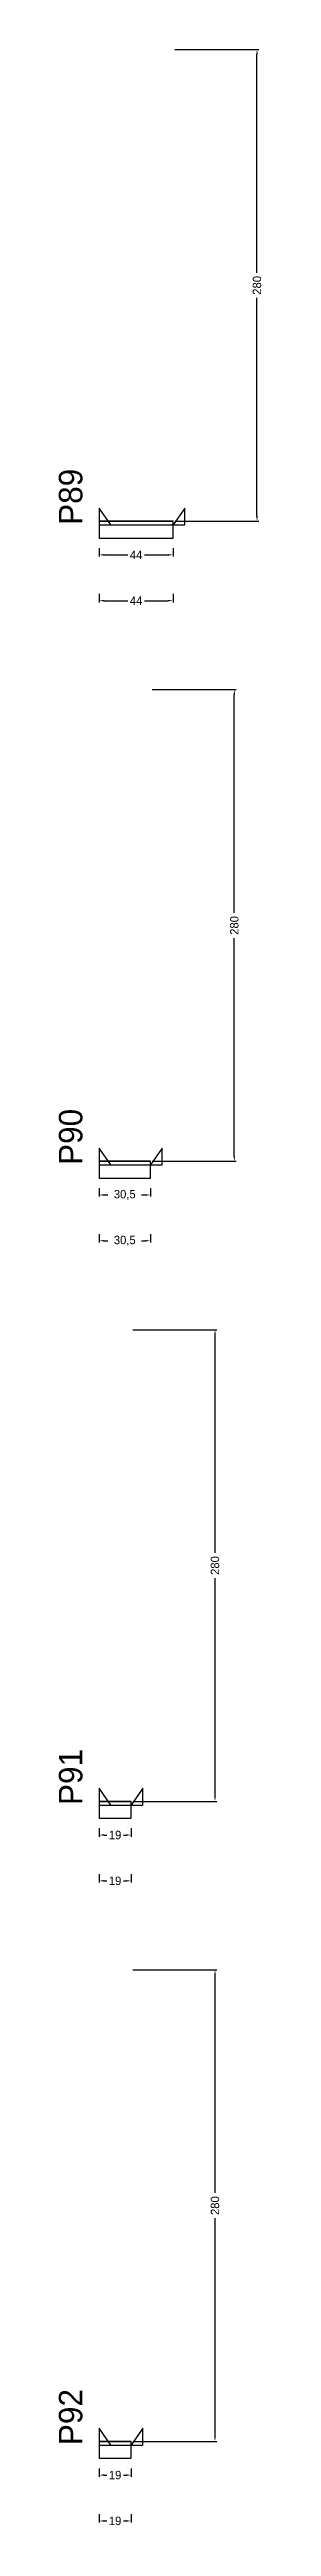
# Model space of a CAD drawing. Header units: centimetres. Extents: x -10500 to 4105, y -36866 to 295.
# Drawn here: x 3976 to 4097, y -33488 to -32018 of the extents above; entities that cross this region are included whole.
import ezdxf

# ---------------------------------------------------------------- set-up
doc = ezdxf.new("R2010")
doc.units = ezdxf.units.CM
for name, color, linetype in [('NOMENCLATURA', 7, 'Continuous'), ('SARR_2.2x10', 60, 'Continuous'), ('SARR_2.2x7', 40, 'Continuous')]:
    doc.layers.add(name, color=color, linetype=linetype)
doc.dimstyles.new('PAINEL-NOVA', dxfattribs={"dimtxt": 5, "dimasz": 3, "dimexe": 1, "dimexo": 1, "dimgap": 1, "dimtad": 1, "dimcen": 2.5, "dimazin": 3, "dimtfac": 1, "dimtmove": 0, "dimatfit": 3})

msp = doc.modelspace()

# ---------------------------------------------------------------- texts
at = {"layer": 'NOMENCLATURA'}
for s, p in [('P89', (3990, -32300)), ('P90', (3990, -32680)), ('P91', (3990, -33060)), ('P92', (3990, -33440))]:
    msp.add_text(s, height=14, rotation=90, dxfattribs=at).set_placement(p)

# ---------------------------------------------------------------- blocks, each defined once
blk = doc.blocks.new('_CLOSEDFILLED')
at = {"color": 0, "linetype": 'BYBLOCK'}
blk.add_solid([(-1, 0.16), (0, 0), (-1, -0.16)], dxfattribs=at)
blk = doc.blocks.new('*D2309')
for p, q in [((4000, -33453.8), (4000, -33458.8)), ((4003, -33457.8), (4004.5, -33457.8)), ((4014.5, -33457.8), (4016, -33457.8)), ((4019, -33453.8), (4019, -33458.8))]:
    blk.add_line(p, q)
at = {"layer": 'Defpoints'}
for p in [(4000, -33452.8), (4019, -33452.8), (4000, -33457.8)]:
    blk.add_point(p, dxfattribs=at)
at = {"layer": 'SARR_2.2x10', "xscale": 3, "yscale": 3, "rotation": 180}
blk.add_blockref('_CLOSEDFILLED', (4000, -33457.8), dxfattribs=at)
at = {"layer": 'SARR_2.2x10', "xscale": 3, "yscale": 3}
blk.add_blockref('_CLOSEDFILLED', (4019, -33457.8), dxfattribs=at)
at = {"layer": 'SARR_2.2x10', "insert": (4009.5, -33457.8), "char_height": 5, "attachment_point": 5}
blk.add_mtext('19', dxfattribs=at)
blk = doc.blocks.new('*D2310')
for p, q in [((4020, -33157.8), (4070, -33157.8)), ((4069, -33290.3), (4069, -33160.8)), ((4069, -33434.8), (4069, -33305.3)), ((4020, -33437.8), (4070, -33437.8))]:
    blk.add_line(p, q)
at = {"layer": 'Defpoints'}
for p in [(4019, -33157.8), (4019, -33437.8), (4069, -33437.8)]:
    blk.add_point(p, dxfattribs=at)
at = {"layer": 'SARR_2.2x10', "xscale": 3, "yscale": 3}
for p, rotation in [((4069, -33157.8), 90), ((4069, -33437.8), 270)]:
    blk.add_blockref('_CLOSEDFILLED', p, dxfattribs=dict(at, rotation=rotation))
at = {"layer": 'SARR_2.2x10', "insert": (4069, -33297.8), "char_height": 5, "attachment_point": 5, "rotation": 90}
blk.add_mtext('280', dxfattribs=at)
blk = doc.blocks.new('*D2311')
for p, q in [((4020, -33157.8), (4070, -33157.8)), ((4069, -33290.3), (4069, -33160.8)), ((4069, -33434.8), (4069, -33305.3)), ((4020, -33437.8), (4070, -33437.8))]:
    blk.add_line(p, q)
at = {"layer": 'Defpoints'}
for p in [(4019, -33157.8), (4019, -33437.8), (4069, -33437.8)]:
    blk.add_point(p, dxfattribs=at)
at = {"layer": 'SARR_2.2x10', "xscale": 3, "yscale": 3}
for p, rotation in [((4069, -33157.8), 90), ((4069, -33437.8), 270)]:
    blk.add_blockref('_CLOSEDFILLED', p, dxfattribs=dict(at, rotation=rotation))
at = {"layer": 'SARR_2.2x10', "insert": (4069, -33297.8), "char_height": 5, "attachment_point": 5, "rotation": 90}
blk.add_mtext('280', dxfattribs=at)
blk = doc.blocks.new('*D2312')
for p, q in [((4020, -33157.8), (4070, -33157.8)), ((4069, -33290.3), (4069, -33160.8)), ((4069, -33434.8), (4069, -33305.3)), ((4020, -33437.8), (4070, -33437.8))]:
    blk.add_line(p, q)
at = {"layer": 'Defpoints'}
for p in [(4019, -33157.8), (4019, -33437.8), (4069, -33437.8)]:
    blk.add_point(p, dxfattribs=at)
at = {"layer": 'SARR_2.2x10', "xscale": 3, "yscale": 3}
for p, rotation in [((4069, -33157.8), 90), ((4069, -33437.8), 270)]:
    blk.add_blockref('_CLOSEDFILLED', p, dxfattribs=dict(at, rotation=rotation))
at = {"layer": 'SARR_2.2x10', "insert": (4069, -33297.8), "char_height": 5, "attachment_point": 5, "rotation": 90}
blk.add_mtext('280', dxfattribs=at)
blk = doc.blocks.new('*D2313')
for p, q in [((4020, -33157.8), (4070, -33157.8)), ((4069, -33290.3), (4069, -33160.8)), ((4069, -33434.8), (4069, -33305.3)), ((4020, -33437.8), (4070, -33437.8))]:
    blk.add_line(p, q)
at = {"layer": 'Defpoints'}
for p in [(4019, -33157.8), (4019, -33437.8), (4069, -33437.8)]:
    blk.add_point(p, dxfattribs=at)
at = {"layer": 'SARR_2.2x10', "xscale": 3, "yscale": 3}
for p, rotation in [((4069, -33157.8), 90), ((4069, -33437.8), 270)]:
    blk.add_blockref('_CLOSEDFILLED', p, dxfattribs=dict(at, rotation=rotation))
at = {"layer": 'SARR_2.2x10', "insert": (4069, -33297.8), "char_height": 5, "attachment_point": 5, "rotation": 90}
blk.add_mtext('280', dxfattribs=at)
blk = doc.blocks.new('*D2314')
for p, q in [((4000, -33481), (4000, -33486)), ((4019, -33481), (4019, -33486)), ((4003, -33485), (4004.5, -33485)), ((4014.5, -33485), (4016, -33485))]:
    blk.add_line(p, q)
at = {"layer": 'Defpoints'}
for p in [(4000, -33480), (4019, -33480), (4000, -33485)]:
    blk.add_point(p, dxfattribs=at)
at = {"layer": 'SARR_2.2x10', "xscale": 3, "yscale": 3, "rotation": 180}
blk.add_blockref('_CLOSEDFILLED', (4000, -33485), dxfattribs=at)
at = {"layer": 'SARR_2.2x10', "xscale": 3, "yscale": 3}
blk.add_blockref('_CLOSEDFILLED', (4019, -33485), dxfattribs=at)
at = {"layer": 'SARR_2.2x10', "insert": (4009.5, -33485), "char_height": 5, "attachment_point": 5}
blk.add_mtext('19', dxfattribs=at)
blk = doc.blocks.new('GRA-E')
at = {"layer": 'SARR_2.2x7'}
blk.add_lwpolyline([(0, 0), (7, 0), (0, 10)], close=True, dxfattribs=at)
blk = doc.blocks.new('GRA-D')
at = {"layer": 'SARR_2.2x7'}
blk.add_lwpolyline([(0, 0), (7, 0), (7, 10)], close=True, dxfattribs=at)
blk = doc.blocks.new('*D2283')
for p, q in [((4000, -33073.8), (4000, -33078.8)), ((4003, -33077.8), (4004.5, -33077.8)), ((4014.5, -33077.8), (4016, -33077.8)), ((4019, -33073.8), (4019, -33078.8))]:
    blk.add_line(p, q)
at = {"layer": 'Defpoints'}
for p in [(4000, -33072.8), (4000, -33077.8), (4019, -33072.8)]:
    blk.add_point(p, dxfattribs=at)
at = {"layer": 'SARR_2.2x10', "xscale": 3, "yscale": 3, "rotation": 180}
blk.add_blockref('_CLOSEDFILLED', (4000, -33077.8), dxfattribs=at)
at = {"layer": 'SARR_2.2x10', "xscale": 3, "yscale": 3}
blk.add_blockref('_CLOSEDFILLED', (4019, -33077.8), dxfattribs=at)
at = {"layer": 'SARR_2.2x10', "insert": (4009.5, -33077.8), "char_height": 5, "attachment_point": 5}
blk.add_mtext('19', dxfattribs=at)
blk = doc.blocks.new('*D2284')
for p, q in [((4020, -32777.8), (4070, -32777.8)), ((4069, -32910.3), (4069, -32780.8)), ((4069, -33054.8), (4069, -32925.3)), ((4020, -33057.8), (4070, -33057.8))]:
    blk.add_line(p, q)
at = {"layer": 'Defpoints'}
for p in [(4019, -32777.8), (4019, -33057.8), (4069, -33057.8)]:
    blk.add_point(p, dxfattribs=at)
at = {"layer": 'SARR_2.2x10', "xscale": 3, "yscale": 3}
for p, rotation in [((4069, -32777.8), 90), ((4069, -33057.8), 270)]:
    blk.add_blockref('_CLOSEDFILLED', p, dxfattribs=dict(at, rotation=rotation))
at = {"layer": 'SARR_2.2x10', "insert": (4069, -32917.8), "char_height": 5, "attachment_point": 5, "rotation": 90}
blk.add_mtext('280', dxfattribs=at)
blk = doc.blocks.new('*D2285')
for p, q in [((4020, -32777.8), (4070, -32777.8)), ((4069, -32910.3), (4069, -32780.8)), ((4069, -33054.8), (4069, -32925.3)), ((4020, -33057.8), (4070, -33057.8))]:
    blk.add_line(p, q)
at = {"layer": 'Defpoints'}
for p in [(4019, -32777.8), (4019, -33057.8), (4069, -33057.8)]:
    blk.add_point(p, dxfattribs=at)
at = {"layer": 'SARR_2.2x10', "xscale": 3, "yscale": 3}
for p, rotation in [((4069, -32777.8), 90), ((4069, -33057.8), 270)]:
    blk.add_blockref('_CLOSEDFILLED', p, dxfattribs=dict(at, rotation=rotation))
at = {"layer": 'SARR_2.2x10', "insert": (4069, -32917.8), "char_height": 5, "attachment_point": 5, "rotation": 90}
blk.add_mtext('280', dxfattribs=at)
blk = doc.blocks.new('*D2286')
for p, q in [((4020, -32777.8), (4070, -32777.8)), ((4069, -32910.3), (4069, -32780.8)), ((4069, -33054.8), (4069, -32925.3)), ((4020, -33057.8), (4070, -33057.8))]:
    blk.add_line(p, q)
at = {"layer": 'Defpoints'}
for p in [(4019, -32777.8), (4019, -33057.8), (4069, -33057.8)]:
    blk.add_point(p, dxfattribs=at)
at = {"layer": 'SARR_2.2x10', "xscale": 3, "yscale": 3}
for p, rotation in [((4069, -32777.8), 90), ((4069, -33057.8), 270)]:
    blk.add_blockref('_CLOSEDFILLED', p, dxfattribs=dict(at, rotation=rotation))
at = {"layer": 'SARR_2.2x10', "insert": (4069, -32917.8), "char_height": 5, "attachment_point": 5, "rotation": 90}
blk.add_mtext('280', dxfattribs=at)
blk = doc.blocks.new('*D2287')
for p, q in [((4020, -32777.8), (4070, -32777.8)), ((4069, -32910.3), (4069, -32780.8)), ((4069, -33054.8), (4069, -32925.3)), ((4020, -33057.8), (4070, -33057.8))]:
    blk.add_line(p, q)
at = {"layer": 'Defpoints'}
for p in [(4019, -32777.8), (4019, -33057.8), (4069, -33057.8)]:
    blk.add_point(p, dxfattribs=at)
at = {"layer": 'SARR_2.2x10', "xscale": 3, "yscale": 3}
for p, rotation in [((4069, -32777.8), 90), ((4069, -33057.8), 270)]:
    blk.add_blockref('_CLOSEDFILLED', p, dxfattribs=dict(at, rotation=rotation))
at = {"layer": 'SARR_2.2x10', "insert": (4069, -32917.8), "char_height": 5, "attachment_point": 5, "rotation": 90}
blk.add_mtext('280', dxfattribs=at)
blk = doc.blocks.new('*D2288')
for p, q in [((4000, -33101), (4000, -33106)), ((4003, -33105), (4004.5, -33105)), ((4014.5, -33105), (4016, -33105)), ((4019, -33101), (4019, -33106))]:
    blk.add_line(p, q)
at = {"layer": 'Defpoints'}
for p in [(4000, -33100), (4019, -33100), (4000, -33105)]:
    blk.add_point(p, dxfattribs=at)
at = {"layer": 'SARR_2.2x10', "xscale": 3, "yscale": 3, "rotation": 180}
blk.add_blockref('_CLOSEDFILLED', (4000, -33105), dxfattribs=at)
at = {"layer": 'SARR_2.2x10', "xscale": 3, "yscale": 3}
blk.add_blockref('_CLOSEDFILLED', (4019, -33105), dxfattribs=at)
at = {"layer": 'SARR_2.2x10', "insert": (4009.5, -33105), "char_height": 5, "attachment_point": 5}
blk.add_mtext('19', dxfattribs=at)
blk = doc.blocks.new('*D2257')
for p, q in [((4000, -32693.8), (4000, -32698.8)), ((4003, -32697.8), (4005.25, -32697.8)), ((4025.25, -32697.8), (4027.5, -32697.8)), ((4030.5, -32693.8), (4030.5, -32698.8))]:
    blk.add_line(p, q)
at = {"layer": 'Defpoints'}
for p in [(4000, -32692.8), (4000, -32697.8), (4030.5, -32692.8)]:
    blk.add_point(p, dxfattribs=at)
at = {"layer": 'SARR_2.2x10', "xscale": 3, "yscale": 3, "rotation": 180}
blk.add_blockref('_CLOSEDFILLED', (4000, -32697.8), dxfattribs=at)
at = {"layer": 'SARR_2.2x10', "xscale": 3, "yscale": 3}
blk.add_blockref('_CLOSEDFILLED', (4030.5, -32697.8), dxfattribs=at)
at = {"layer": 'SARR_2.2x10', "insert": (4015.25, -32697.8), "char_height": 5, "attachment_point": 5}
blk.add_mtext('30,5', dxfattribs=at)
blk = doc.blocks.new('*D2258')
for p, q in [((4031.5, -32397.8), (4081.5, -32397.8)), ((4080.5, -32530.3), (4080.5, -32400.8)), ((4080.5, -32674.8), (4080.5, -32545.3)), ((4031.5, -32677.8), (4081.5, -32677.8))]:
    blk.add_line(p, q)
at = {"layer": 'Defpoints'}
for p in [(4030.5, -32397.8), (4030.5, -32677.8), (4080.5, -32677.8)]:
    blk.add_point(p, dxfattribs=at)
at = {"layer": 'SARR_2.2x10', "xscale": 3, "yscale": 3}
for p, rotation in [((4080.5, -32397.8), 90), ((4080.5, -32677.8), 270)]:
    blk.add_blockref('_CLOSEDFILLED', p, dxfattribs=dict(at, rotation=rotation))
at = {"layer": 'SARR_2.2x10', "insert": (4080.5, -32537.8), "char_height": 5, "attachment_point": 5, "rotation": 90}
blk.add_mtext('280', dxfattribs=at)
blk = doc.blocks.new('*D2259')
for p, q in [((4031.5, -32397.8), (4081.5, -32397.8)), ((4080.5, -32530.3), (4080.5, -32400.8)), ((4080.5, -32674.8), (4080.5, -32545.3)), ((4031.5, -32677.8), (4081.5, -32677.8))]:
    blk.add_line(p, q)
at = {"layer": 'Defpoints'}
for p in [(4030.5, -32397.8), (4030.5, -32677.8), (4080.5, -32677.8)]:
    blk.add_point(p, dxfattribs=at)
at = {"layer": 'SARR_2.2x10', "xscale": 3, "yscale": 3}
for p, rotation in [((4080.5, -32397.8), 90), ((4080.5, -32677.8), 270)]:
    blk.add_blockref('_CLOSEDFILLED', p, dxfattribs=dict(at, rotation=rotation))
at = {"layer": 'SARR_2.2x10', "insert": (4080.5, -32537.8), "char_height": 5, "attachment_point": 5, "rotation": 90}
blk.add_mtext('280', dxfattribs=at)
blk = doc.blocks.new('*D2260')
for p, q in [((4031.5, -32397.8), (4081.5, -32397.8)), ((4080.5, -32530.3), (4080.5, -32400.8)), ((4080.5, -32674.8), (4080.5, -32545.3)), ((4031.5, -32677.8), (4081.5, -32677.8))]:
    blk.add_line(p, q)
at = {"layer": 'Defpoints'}
for p in [(4030.5, -32397.8), (4030.5, -32677.8), (4080.5, -32677.8)]:
    blk.add_point(p, dxfattribs=at)
at = {"layer": 'SARR_2.2x10', "xscale": 3, "yscale": 3}
for p, rotation in [((4080.5, -32397.8), 90), ((4080.5, -32677.8), 270)]:
    blk.add_blockref('_CLOSEDFILLED', p, dxfattribs=dict(at, rotation=rotation))
at = {"layer": 'SARR_2.2x10', "insert": (4080.5, -32537.8), "char_height": 5, "attachment_point": 5, "rotation": 90}
blk.add_mtext('280', dxfattribs=at)
blk = doc.blocks.new('*D2261')
for p, q in [((4031.5, -32397.8), (4081.5, -32397.8)), ((4080.5, -32530.3), (4080.5, -32400.8)), ((4080.5, -32674.8), (4080.5, -32545.3)), ((4031.5, -32677.8), (4081.5, -32677.8))]:
    blk.add_line(p, q)
at = {"layer": 'Defpoints'}
for p in [(4030.5, -32397.8), (4030.5, -32677.8), (4080.5, -32677.8)]:
    blk.add_point(p, dxfattribs=at)
at = {"layer": 'SARR_2.2x10', "xscale": 3, "yscale": 3}
for p, rotation in [((4080.5, -32397.8), 90), ((4080.5, -32677.8), 270)]:
    blk.add_blockref('_CLOSEDFILLED', p, dxfattribs=dict(at, rotation=rotation))
at = {"layer": 'SARR_2.2x10', "insert": (4080.5, -32537.8), "char_height": 5, "attachment_point": 5, "rotation": 90}
blk.add_mtext('280', dxfattribs=at)
blk = doc.blocks.new('*D2262')
for p, q in [((4000, -32721), (4000, -32726)), ((4003, -32725), (4005.25, -32725)), ((4025.25, -32725), (4027.5, -32725)), ((4030.5, -32721), (4030.5, -32726))]:
    blk.add_line(p, q)
at = {"layer": 'Defpoints'}
for p in [(4000, -32720), (4000, -32725), (4030.5, -32720)]:
    blk.add_point(p, dxfattribs=at)
at = {"layer": 'SARR_2.2x10', "xscale": 3, "yscale": 3, "rotation": 180}
blk.add_blockref('_CLOSEDFILLED', (4000, -32725), dxfattribs=at)
at = {"layer": 'SARR_2.2x10', "xscale": 3, "yscale": 3}
blk.add_blockref('_CLOSEDFILLED', (4030.5, -32725), dxfattribs=at)
at = {"layer": 'SARR_2.2x10', "insert": (4015.25, -32725), "char_height": 5, "attachment_point": 5}
blk.add_mtext('30,5', dxfattribs=at)
blk = doc.blocks.new('*D2231')
for p, q in [((4000, -32313.8), (4000, -32318.8)), ((4003, -32317.8), (4017, -32317.8)), ((4027, -32317.8), (4041, -32317.8)), ((4044, -32313.8), (4044, -32318.8))]:
    blk.add_line(p, q)
at = {"layer": 'Defpoints'}
for p in [(4000, -32312.8), (4000, -32317.8), (4044, -32312.8)]:
    blk.add_point(p, dxfattribs=at)
at = {"layer": 'SARR_2.2x10', "xscale": 3, "yscale": 3, "rotation": 180}
blk.add_blockref('_CLOSEDFILLED', (4000, -32317.8), dxfattribs=at)
at = {"layer": 'SARR_2.2x10', "xscale": 3, "yscale": 3}
blk.add_blockref('_CLOSEDFILLED', (4044, -32317.8), dxfattribs=at)
at = {"layer": 'SARR_2.2x10', "insert": (4022, -32317.8), "char_height": 5, "attachment_point": 5}
blk.add_mtext('44', dxfattribs=at)
blk = doc.blocks.new('*D2232')
for p, q in [((4045, -32017.8), (4095, -32017.8)), ((4094, -32150.3), (4094, -32020.8)), ((4094, -32294.8), (4094, -32165.3)), ((4045, -32297.8), (4095, -32297.8))]:
    blk.add_line(p, q)
at = {"layer": 'Defpoints'}
for p in [(4044, -32017.8), (4044, -32297.8), (4094, -32297.8)]:
    blk.add_point(p, dxfattribs=at)
at = {"layer": 'SARR_2.2x10', "xscale": 3, "yscale": 3}
for p, rotation in [((4094, -32017.8), 90), ((4094, -32297.8), 270)]:
    blk.add_blockref('_CLOSEDFILLED', p, dxfattribs=dict(at, rotation=rotation))
at = {"layer": 'SARR_2.2x10', "insert": (4094, -32157.8), "char_height": 5, "attachment_point": 5, "rotation": 90}
blk.add_mtext('280', dxfattribs=at)
blk = doc.blocks.new('*D2233')
for p, q in [((4045, -32017.8), (4095, -32017.8)), ((4094, -32150.3), (4094, -32020.8)), ((4094, -32294.8), (4094, -32165.3)), ((4045, -32297.8), (4095, -32297.8))]:
    blk.add_line(p, q)
at = {"layer": 'Defpoints'}
for p in [(4044, -32017.8), (4044, -32297.8), (4094, -32297.8)]:
    blk.add_point(p, dxfattribs=at)
at = {"layer": 'SARR_2.2x10', "xscale": 3, "yscale": 3}
for p, rotation in [((4094, -32017.8), 90), ((4094, -32297.8), 270)]:
    blk.add_blockref('_CLOSEDFILLED', p, dxfattribs=dict(at, rotation=rotation))
at = {"layer": 'SARR_2.2x10', "insert": (4094, -32157.8), "char_height": 5, "attachment_point": 5, "rotation": 90}
blk.add_mtext('280', dxfattribs=at)
blk = doc.blocks.new('*D2234')
for p, q in [((4045, -32017.8), (4095, -32017.8)), ((4094, -32150.3), (4094, -32020.8)), ((4094, -32294.8), (4094, -32165.3)), ((4045, -32297.8), (4095, -32297.8))]:
    blk.add_line(p, q)
at = {"layer": 'Defpoints'}
for p in [(4044, -32017.8), (4044, -32297.8), (4094, -32297.8)]:
    blk.add_point(p, dxfattribs=at)
at = {"layer": 'SARR_2.2x10', "xscale": 3, "yscale": 3}
for p, rotation in [((4094, -32017.8), 90), ((4094, -32297.8), 270)]:
    blk.add_blockref('_CLOSEDFILLED', p, dxfattribs=dict(at, rotation=rotation))
at = {"layer": 'SARR_2.2x10', "insert": (4094, -32157.8), "char_height": 5, "attachment_point": 5, "rotation": 90}
blk.add_mtext('280', dxfattribs=at)
blk = doc.blocks.new('*D2235')
for p, q in [((4045, -32017.8), (4095, -32017.8)), ((4094, -32150.3), (4094, -32020.8)), ((4094, -32294.8), (4094, -32165.3)), ((4045, -32297.8), (4095, -32297.8))]:
    blk.add_line(p, q)
at = {"layer": 'Defpoints'}
for p in [(4044, -32017.8), (4044, -32297.8), (4094, -32297.8)]:
    blk.add_point(p, dxfattribs=at)
at = {"layer": 'SARR_2.2x10', "xscale": 3, "yscale": 3}
for p, rotation in [((4094, -32017.8), 90), ((4094, -32297.8), 270)]:
    blk.add_blockref('_CLOSEDFILLED', p, dxfattribs=dict(at, rotation=rotation))
at = {"layer": 'SARR_2.2x10', "insert": (4094, -32157.8), "char_height": 5, "attachment_point": 5, "rotation": 90}
blk.add_mtext('280', dxfattribs=at)
blk = doc.blocks.new('*D2236')
for p, q in [((4000, -32341), (4000, -32346)), ((4003, -32345), (4017, -32345)), ((4027, -32345), (4041, -32345)), ((4044, -32341), (4044, -32346))]:
    blk.add_line(p, q)
at = {"layer": 'Defpoints'}
for p in [(4000, -32340), (4000, -32345), (4044, -32340)]:
    blk.add_point(p, dxfattribs=at)
at = {"layer": 'SARR_2.2x10', "xscale": 3, "yscale": 3, "rotation": 180}
blk.add_blockref('_CLOSEDFILLED', (4000, -32345), dxfattribs=at)
at = {"layer": 'SARR_2.2x10', "xscale": 3, "yscale": 3}
blk.add_blockref('_CLOSEDFILLED', (4044, -32345), dxfattribs=at)
at = {"layer": 'SARR_2.2x10', "insert": (4022, -32345), "char_height": 5, "attachment_point": 5}
blk.add_mtext('44', dxfattribs=at)

# ---------------------------------------------------------------- dimensions: what is measured, and where the dimension line sits
at = {"layer": 'SARR_2.2x10'}
for base, p1, p2, picture, middle in [((4094, -32297.8), (4044, -32297.8), (4044, -32017.8), '*D2232', (4094, -32157.8)), ((4094, -32297.8), (4044, -32297.8), (4044, -32017.8), '*D2233', (4094, -32157.8)), ((4094, -32297.8), (4044, -32297.8), (4044, -32017.8), '*D2234', (4094, -32157.8)), ((4094, -32297.8), (4044, -32297.8), (4044, -32017.8), '*D2235', (4094, -32157.8)), ((4080.5, -32677.8), (4030.5, -32677.8), (4030.5, -32397.8), '*D2258', (4080.5, -32537.8)), ((4080.5, -32677.8), (4030.5, -32677.8), (4030.5, -32397.8), '*D2259', (4080.5, -32537.8)), ((4080.5, -32677.8), (4030.5, -32677.8), (4030.5, -32397.8), '*D2260', (4080.5, -32537.8)), ((4080.5, -32677.8), (4030.5, -32677.8), (4030.5, -32397.8), '*D2261', (4080.5, -32537.8)), ((4069, -33057.8), (4019, -33057.8), (4019, -32777.8), '*D2284', (4069, -32917.8)), ((4069, -33057.8), (4019, -33057.8), (4019, -32777.8), '*D2285', (4069, -32917.8)), ((4069, -33057.8), (4019, -33057.8), (4019, -32777.8), '*D2286', (4069, -32917.8)), ((4069, -33057.8), (4019, -33057.8), (4019, -32777.8), '*D2287', (4069, -32917.8)), ((4069, -33437.8), (4019, -33437.8), (4019, -33157.8), '*D2310', (4069, -33297.8)), ((4069, -33437.8), (4019, -33437.8), (4019, -33157.8), '*D2311', (4069, -33297.8)), ((4069, -33437.8), (4019, -33437.8), (4019, -33157.8), '*D2312', (4069, -33297.8)), ((4069, -33437.8), (4019, -33437.8), (4019, -33157.8), '*D2313', (4069, -33297.8))]:
    dim = msp.add_linear_dim(base=base, p1=p1, p2=p2, angle=90, dimstyle='PAINEL-NOVA', dxfattribs=at)
    dim.commit()
    dim.dimension.update_dxf_attribs({"geometry": picture, "text_midpoint": middle})
for base, p1, p2, picture, middle in [((4000, -32317.8), (4000, -32312.8), (4044, -32312.8), '*D2231', (4022, -32317.8)), ((4000, -32345), (4000, -32340), (4044, -32340), '*D2236', (4022, -32345)), ((4000, -32697.8), (4000, -32692.8), (4030.5, -32692.8), '*D2257', (4015.25, -32697.8)), ((4000, -32725), (4000, -32720), (4030.5, -32720), '*D2262', (4015.25, -32725)), ((4000, -33077.8), (4000, -33072.8), (4019, -33072.8), '*D2283', (4009.5, -33077.8)), ((4000, -33105), (4000, -33100), (4019, -33100), '*D2288', (4009.5, -33105)), ((4000, -33457.8), (4000, -33452.8), (4019, -33452.8), '*D2309', (4009.5, -33457.8)), ((4000, -33485), (4000, -33480), (4019, -33480), '*D2314', (4009.5, -33485))]:
    dim = msp.add_linear_dim(base=base, p1=p1, p2=p2, dimstyle='PAINEL-NOVA', dxfattribs=at)
    dim.commit()
    dim.dimension.update_dxf_attribs({"geometry": picture, "text_midpoint": middle})

# ---------------------------------------------------------------- linework, layer by layer
at = {"layer": 'SARR_2.2x10'}
for p, q in [((4044, -32297.8), (4000, -32297.8)), ((4000, -32297.8), (4000, -32307.8)), ((4044, -32307.8), (4044, -32297.8)), ((4000, -32307.8), (4044, -32307.8)), ((4030.5, -32677.8), (4000, -32677.8)), ((4000, -32677.8), (4000, -32687.8)), ((4000, -32687.8), (4030.5, -32687.8)), ((4030.5, -32687.8), (4030.5, -32677.8)), ((4019, -33057.8), (4000, -33057.8)), ((4000, -33057.8), (4000, -33067.8)), ((4000, -33067.8), (4019, -33067.8)), ((4019, -33067.8), (4019, -33057.8)), ((4019, -33437.8), (4000, -33437.8)), ((4000, -33437.8), (4000, -33447.8)), ((4019, -33447.8), (4019, -33437.8)), ((4000, -33447.8), (4019, -33447.8))]:
    msp.add_line(p, q, dxfattribs=at)
at = {"layer": 'SARR_2.2x7'}
for p, q in [((4044, -32297.8), (4000, -32297.8)), ((4000, -32297.8), (4000, -32300)), ((4000, -32297.8), (4007, -32297.8)), ((4000, -32297.8), (4007, -32297.8)), ((4000, -32297.8), (4007, -32297.8)), ((4000, -32297.8), (4007, -32297.8)), ((4000, -32300), (4044, -32300)), ((4007, -32297.8), (4044, -32297.8)), ((4007, -32297.8), (4044, -32297.8)), ((4007, -32297.8), (4044, -32297.8)), ((4007, -32297.8), (4044, -32297.8)), ((4044, -32300), (4044, -32297.8)), ((4030.5, -32677.8), (4000, -32677.8)), ((4000, -32677.8), (4000, -32680)), ((4000, -32677.8), (4007, -32677.8)), ((4000, -32677.8), (4007, -32677.8)), ((4000, -32677.8), (4007, -32677.8)), ((4000, -32677.8), (4007, -32677.8)), ((4000, -32680), (4030.5, -32680)), ((4007, -32677.8), (4030.5, -32677.8)), ((4007, -32677.8), (4030.5, -32677.8)), ((4007, -32677.8), (4030.5, -32677.8)), ((4007, -32677.8), (4030.5, -32677.8)), ((4030.5, -32680), (4030.5, -32677.8)), ((4019, -33057.8), (4000, -33057.8)), ((4000, -33057.8), (4000, -33060)), ((4000, -33057.8), (4007, -33057.8)), ((4000, -33057.8), (4007, -33057.8)), ((4000, -33057.8), (4007, -33057.8)), ((4000, -33057.8), (4007, -33057.8)), ((4000, -33060), (4019, -33060)), ((4007, -33057.8), (4019, -33057.8)), ((4007, -33057.8), (4019, -33057.8)), ((4007, -33057.8), (4019, -33057.8)), ((4007, -33057.8), (4019, -33057.8)), ((4019, -33060), (4019, -33057.8)), ((4019, -33437.8), (4000, -33437.8)), ((4000, -33437.8), (4000, -33440)), ((4000, -33437.8), (4007, -33437.8)), ((4000, -33437.8), (4007, -33437.8)), ((4000, -33437.8), (4007, -33437.8)), ((4000, -33437.8), (4007, -33437.8)), ((4007, -33437.8), (4019, -33437.8)), ((4007, -33437.8), (4019, -33437.8)), ((4007, -33437.8), (4019, -33437.8)), ((4007, -33437.8), (4019, -33437.8)), ((4019, -33440), (4019, -33437.8)), ((4000, -33440), (4019, -33440))]:
    msp.add_line(p, q, dxfattribs=at)

# ---------------------------------------------------------------- block references
for name, p in [('GRA-E', (4000, -32300)), ('GRA-D', (4044, -32300)), ('GRA-E', (4000, -32680)), ('GRA-D', (4030.5, -32680)), ('GRA-E', (4000, -33060)), ('GRA-D', (4019, -33060)), ('GRA-E', (4000, -33440)), ('GRA-D', (4019, -33440))]:
    msp.add_blockref(name, p, dxfattribs=at)

msp.set_redraw_order([(e.dxf.handle, doc.entitydb.next_handle()) for e in msp.query("TEXT MTEXT ATTDEF DIMENSION ARC_DIMENSION")])  # texts and dimensions are drawn at this point

doc.saveas('drawing.dxf')
